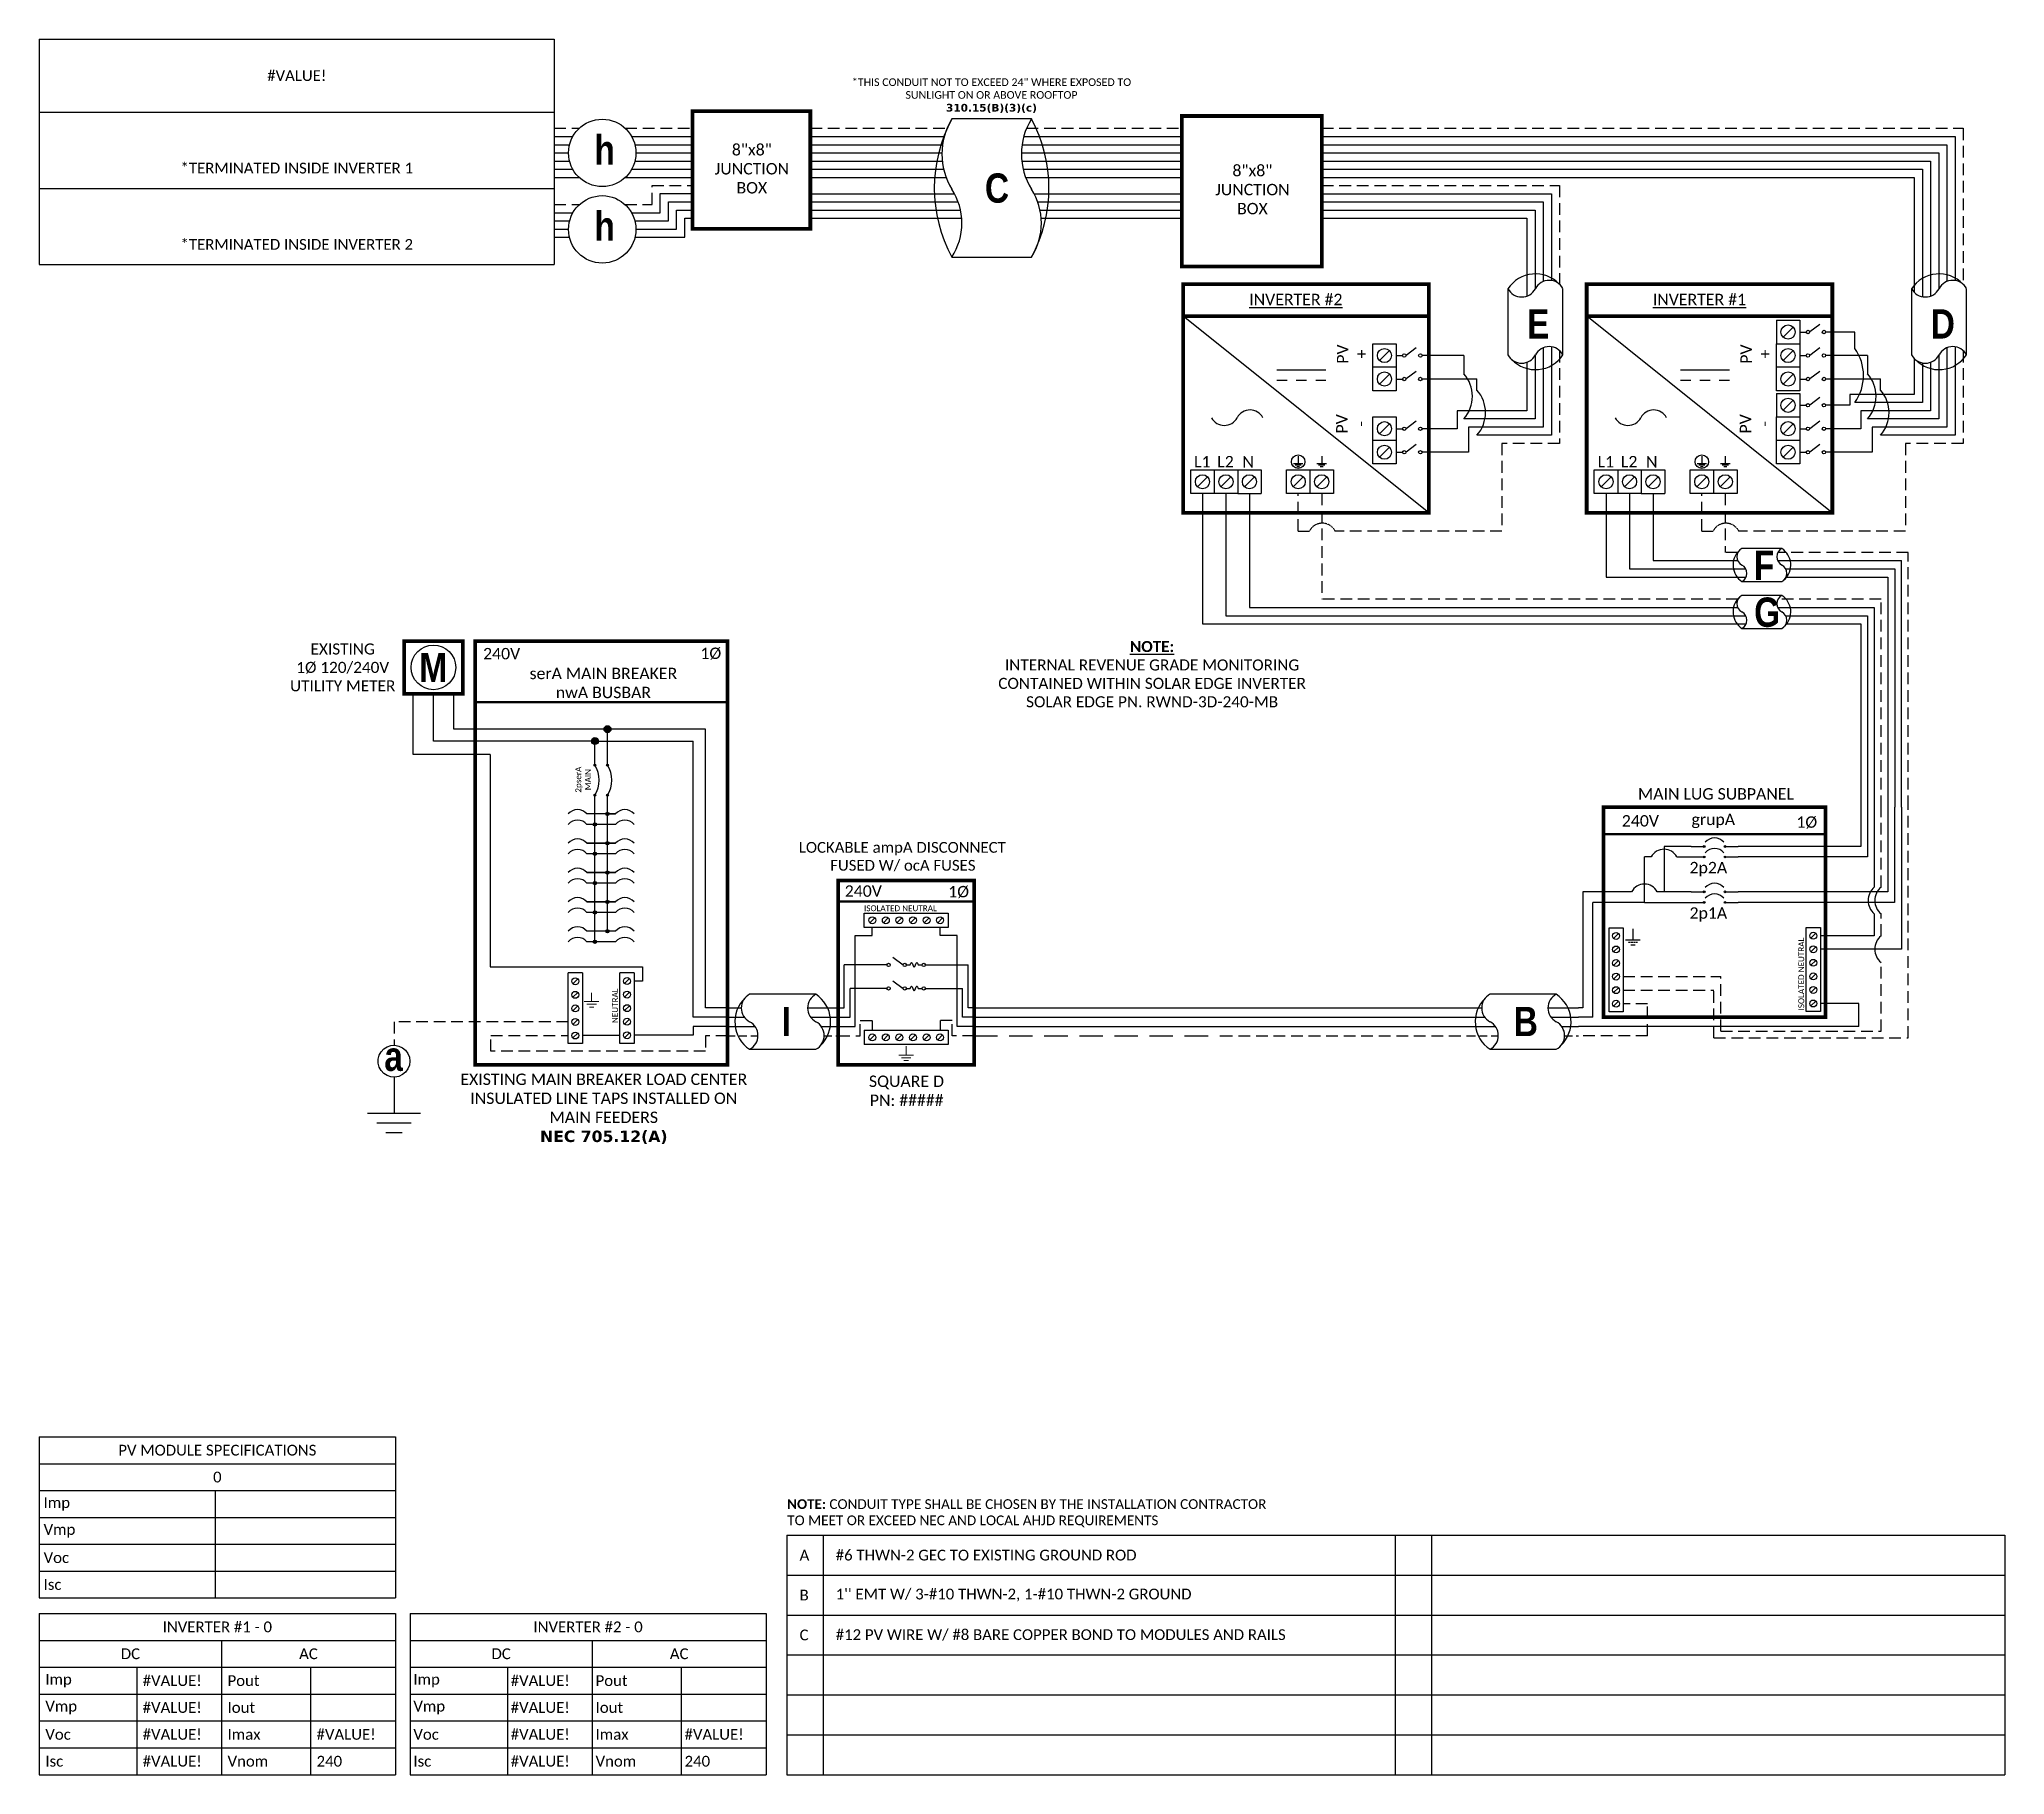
# Model space of a CAD drawing. Header units: feet. Extents: x 8173 to 8803, y 14552 to 15109.
import ezdxf

# ---------------------------------------------------------------- set-up
doc = ezdxf.new("R2010")
doc.units = ezdxf.units.FT
doc.header["$MEASUREMENT"] = 0
doc.linetypes.add('DASHED', pattern=[0.75, 0.5, -0.25])
doc.linetypes.add('HIDDEN', pattern=[0.375, 0.25, -0.125])
for name, color, linetype in [('ONE LINE BLOCKS', 7, 'Continuous'), ('TABLES', 7, 'Continuous'), ('TEXT', 7, 'Continuous'), ('Z - TITLEBLOCK TXT', 7, 'Continuous')]:
    doc.layers.add(name, color=color, linetype=linetype)
doc.styles.add('ONE LINE TXT', font='techb___.ttf')
doc.styles.get("Standard").update_dxf_attribs({"font": 'CALIBRI.TTF'})

msp = doc.modelspace()

# ---------------------------------------------------------------- texts
at = {"color": 1, "linetype": 'Continuous'}
for s, p in [('%%UINVERTER #2', (8561.17, 15023.24)), ('%%UINVERTER #1', (8690.6, 15023.24))]:
    msp.add_text(s, height=3.6576, dxfattribs=at).set_placement(p)
at = {"color": 1, "linetype": 'Continuous', "char_height": 9.3833, "attachment_point": 1, "style": 'ONE LINE TXT'}
for s, insert in [('{\\W1;\\C256;C}', (8476.42, 15065.49)), ('{\\W1;\\C256;E}', (8650.29, 15021.92)), ('{\\W1;\\C256;D}', (8779.72, 15021.92)), ('{\\W1;\\C256;F}', (8723, 14944.51)), ('{\\W1;\\C256;G}', (8723.09, 14929.47)), ('{\\W1;\\C256;I}', (8411.25, 14798.2)), ('{\\W1;\\C256;B}', (8645.99, 14798.2))]:
    msp.add_mtext_dynamic_manual_height_columns(s, width=0.1385, gutter_width=2.13, heights=[0], dxfattribs=dict(at, insert=insert))
at = {"color": 1, "attachment_point": 5}
for s, width, gutter_width, insert, char_height in [('8"x8"  JUNCTION BOX ', 0.4767, 7.17, (8562.2, 15060.29), 3.6576), ('L1', 0.1481, 0.75, (8546.12, 14973.02), 3.658), ('L2', 0.1481, 0.75, (8553.58, 14973.05), 3.658), ('N', 0.1481, 0.75, (8560.83, 14972.99), 3.66), ('L1', 0.1481, 0.75, (8675.55, 14973.02), 3.658), ('L2', 0.1481, 0.75, (8683.01, 14973.05), 3.658), ('N', 0.1481, 0.75, (8690.26, 14972.99), 3.66)]:
    msp.add_mtext_dynamic_manual_height_columns(s, width=width, gutter_width=gutter_width, heights=[0], dxfattribs=dict(at, insert=insert, char_height=char_height))
at = {"color": 1, "char_height": 3.658, "attachment_point": 5, "rotation": 90}
for s, width, insert in [('PV +', 2.8378, (8594.15, 15007.55)), ('PV +', 2.8378, (8723.58, 15007.55)), ('PV -', 2.8013, (8593.92, 14985.18)), ('PV -', 2.8013, (8723.36, 14985.18))]:
    msp.add_mtext_dynamic_manual_height_columns(s, width=width, gutter_width=0.75, heights=[0], dxfattribs=dict(at, insert=insert))
at = {"color": 10, "insert": (8413.02, 14640.3), "char_height": 3.10896, "attachment_point": 1}
msp.add_mtext_dynamic_manual_height_columns('\\A1;{\\fCalibri|b1|i0|c0|p34;NOTE:} {\\A0;\\H1.0052x;CONDUIT TYPE SHALL BE CHOSEN BY THE INSTALLATION CONTRACTOR\\PTO MEET OR EXCEED NEC AND LOCAL AHJD REQUIREMENTS}', width=164.3528, gutter_width=0, heights=[9.89], dxfattribs=at)
at = {"layer": 'TEXT', "color": 1, "insert": (8478.53, 15090.44), "char_height": 2.4568, "attachment_point": 5}
msp.add_mtext_dynamic_manual_height_columns('*THIS CONDUIT NOT TO EXCEED 24" WHERE EXPOSED TO SUNLIGHT ON OR ABOVE ROOFTOP\\P{\\fVerdana|b1|i0|c0|p34;310.15(B)(3)(c)}', width=94.0946, gutter_width=7.17, heights=[0], dxfattribs=at)
at = {"layer": 'Z - TITLEBLOCK TXT', "color": 1, "linetype": 'Continuous', "char_height": 9.3833, "attachment_point": 1, "style": 'ONE LINE TXT'}
for insert in [(8351.2, 15077.73), (8351.2, 15053.27)]:
    msp.add_mtext_dynamic_manual_height_columns('{\\W1;\\C256;h}', width=0.1385, gutter_width=2.13, heights=[0], dxfattribs=dict(at, insert=insert))

# ---------------------------------------------------------------- blocks, each defined once
blk = doc.blocks.new('2inverterSub')
at = {"layer": 'ONE LINE BLOCKS', "linetype": 'Continuous'}
h = blk.add_hatch(color=1, dxfattribs=at)
h.dxf.hatch_style = 1
edge = h.paths.add_edge_path()
edge.add_arc((40.28, 60.73), 0.291, 0, 360)
h = blk.add_hatch(color=1, dxfattribs=at)
h.dxf.hatch_style = 1
edge = h.paths.add_edge_path()
edge.add_arc((40.28, 57.35), 0.291, 0, 360)
h = blk.add_hatch(color=1, dxfattribs=at)
h.dxf.hatch_style = 1
edge = h.paths.add_edge_path()
edge.add_arc((46.96, 60.73), 0.291, 0, 360)
h = blk.add_hatch(color=1, dxfattribs=at)
h.dxf.hatch_style = 1
edge = h.paths.add_edge_path()
edge.add_arc((46.96, 57.35), 0.291, 0, 360)
h = blk.add_hatch(color=1, dxfattribs=at)
h.dxf.hatch_style = 1
edge = h.paths.add_edge_path()
edge.add_arc((40.28, 46.17), 0.291, 0, 360)
h = blk.add_hatch(color=1, dxfattribs=at)
h.dxf.hatch_style = 1
edge = h.paths.add_edge_path()
edge.add_arc((46.96, 46.17), 0.291, 0, 360)
h = blk.add_hatch(color=1, dxfattribs=at)
h.dxf.hatch_style = 1
edge = h.paths.add_edge_path()
edge.add_arc((40.28, 42.79), 0.291, 0, 360)
h = blk.add_hatch(color=1, dxfattribs=at)
h.dxf.hatch_style = 1
edge = h.paths.add_edge_path()
edge.add_arc((46.96, 42.79), 0.291, 0, 360)
at = {"color": 7, "linetype": 'Continuous'}
for p, q in [((90.5, 73.37), (90.5, 60.73)), ((99.2, 73.37), (99.2, 46.17)), ((36.09, 60.73), (27.43, 60.73)), ((27.43, 60.73), (27.43, 46.17)), ((90.5, 60.73), (51.15, 60.73)), ((17.02, 46.17), (1.34, 46.17)), ((1.34, 46.17), (1.34, 9)), ((36.09, 46.17), (25.26, 46.17)), ((99.2, 46.17), (51.15, 46.17)), ((1.34, 9), (0, 9))]:
    blk.add_line(p, q, dxfattribs=at)
at = {"color": 10, "linetype": 'Continuous'}
for p, q in [((92.67, 73.37), (92.67, 57.35)), ((101.37, 73.37), (101.37, 42.79)), ((21.14, 42.79), (21.14, 57.35)), ((23.31, 57.35), (21.14, 57.35)), ((31.55, 57.35), (36.09, 57.35)), ((92.67, 57.35), (51.15, 57.35)), ((21.14, 42.79), (4.63, 42.79)), ((4.63, 6), (4.63, 42.79)), ((21.14, 42.79), (36.09, 42.79)), ((101.37, 42.79), (51.15, 42.79)), ((4.63, 6), (0, 6))]:
    blk.add_line(p, q, dxfattribs=at)
at = {"color": 253, "linetype": 'Continuous'}
for p, q in [((94.85, 73.37), (94.85, 47.66)), ((103.55, 73.37), (103.55, 27.76)), ((94.85, 39.1), (94.85, 32.11)), ((94.85, 32.11), (77.54, 32.11)), ((103.55, 27.76), (77.54, 27.76)), ((89.88, 10.36), (77.54, 10.36)), ((89.88, 3), (89.88, 10.36)), ((89.88, 3), (0, 3))]:
    blk.add_line(p, q, dxfattribs=at)
at = {"color": 10, "linetype": 'Continuous'}
blk.add_arc((27.43, 55.19), 4.65, 27.66392, 152.33608, dxfattribs=at)
at = {"color": 7, "linetype": 'Continuous'}
blk.add_arc((21.14, 44.01), 4.65, 27.66392, 152.33608, dxfattribs=at)
at = {"color": 253, "linetype": 'Continuous'}
blk.add_arc((98.43, 43.38), 5.58, 129.92155, 230.07845, dxfattribs=at)
at = {"layer": 'ONE LINE BLOCKS', "lineweight": 50}
blk.add_line((8.04, 64.67), (79.2, 64.67), dxfattribs=at)
at = {"layer": 'ONE LINE BLOCKS', "lineweight": 50, "const_width": 1.19}
blk.add_lwpolyline([(8.04, 6.01), (8.04, 73.37), (79.2, 73.37), (79.2, 6.01)], close=True, dxfattribs=at)
at = {"layer": 'TEXT', "color": 92, "linetype": 'HIDDEN', "ltscale": 15}
for p, q in [((97.02, 47.66), (97.02, 73.37)), ((105.72, -0.66), (105.72, 73.37)), ((97.02, 32.03), (97.02, 39.1)), ((14.31, 18.99), (45.6, 18.99)), ((45.6, 1.52), (45.6, 18.99)), ((97.02, 1.52), (97.02, 23.48)), ((14.31, 14.64), (43.39, 14.64)), ((43.39, -0.66), (43.39, 14.64)), ((22.14, 10.28), (14.31, 10.28)), ((22.14, 0), (22.14, 10.28)), ((22.14, 0), (0, 0)), ((45.6, 1.52), (97.02, 1.52)), ((43.39, -0.66), (105.72, -0.66))]:
    blk.add_line(p, q, dxfattribs=at)
at = {"layer": 'TEXT', "color": 92, "linetype": 'HIDDEN', "flags": 128}
for points in [[(17.42, 34.26), (17.42, 30.76)], [(15.08, 30.76), (19.76, 30.76)], [(18.95, 29.89), (15.89, 29.89)], [(18.13, 29.02), (16.7, 29.02)]]:
    blk.add_lwpolyline(points, dxfattribs=at)
at = {"layer": 'TEXT', "color": 92, "linetype": 'Continuous', "ltscale": 4}
for centre in [(100.49, 43.38), (100.49, 27.76)]:
    blk.add_arc(centre, 5.51, 129.05896, 230.94104, dxfattribs=at)
at = {"layer": 'Z - TITLEBLOCK TXT', "color": 1, "linetype": 'Continuous'}
for p, q in [((9.77, 7.69), (9.77, 34.63)), ((9.77, 34.63), (14.31, 34.63)), ((14.31, 34.63), (14.31, 7.69)), ((73, 7.76), (73, 34.71)), ((73, 34.71), (77.54, 34.71)), ((77.54, 34.71), (77.54, 7.76)), ((14.31, 7.69), (9.77, 7.69)), ((77.54, 7.76), (73, 7.76))]:
    blk.add_line(p, q, dxfattribs=at)
at = {"layer": 'Z - TITLEBLOCK TXT', "color": 4, "linetype": 'Continuous'}
for p, q in [((12.83, 32.82), (11.25, 31.25)), ((76.06, 32.9), (74.49, 31.32)), ((12.83, 28.47), (11.25, 26.9)), ((76.06, 28.54), (74.49, 26.97)), ((12.83, 24.12), (11.25, 22.55)), ((12.83, 19.77), (11.25, 18.2)), ((76.06, 24.19), (74.49, 22.62)), ((76.06, 19.84), (74.49, 18.27)), ((12.83, 15.42), (11.25, 13.85)), ((76.06, 15.49), (74.49, 13.92)), ((12.83, 11.07), (11.25, 9.5)), ((76.06, 11.14), (74.49, 9.57))]:
    blk.add_line(p, q, dxfattribs=at)
at = {"layer": 'Z - TITLEBLOCK TXT', "color": 1, "linetype": 'Continuous', "flags": 128}
for points in [[(36.09, 60.73), (40.28, 60.73)], [(36.09, 60.73), (40.28, 60.73)], [(36.09, 57.35), (40.28, 57.35)], [(36.09, 57.35), (40.28, 57.35)], [(46.96, 60.73), (51.15, 60.73)], [(46.96, 57.35), (51.15, 57.35)], [(36.09, 46.17), (40.28, 46.17)], [(36.09, 46.17), (40.28, 46.17)], [(46.96, 46.17), (51.15, 46.17)], [(36.09, 42.79), (40.28, 42.79)], [(36.09, 42.79), (40.28, 42.79)], [(46.96, 42.79), (51.15, 42.79)]]:
    blk.add_lwpolyline(points, dxfattribs=at)
at = {"layer": 'Z - TITLEBLOCK TXT', "color": 1, "linetype": 'Continuous'}
for centre in [(40.28, 60.73), (40.28, 57.35), (46.96, 60.73), (46.96, 57.35), (40.28, 46.17), (46.96, 46.17), (40.28, 42.79), (46.96, 42.79)]:
    blk.add_circle(centre, 0.291, dxfattribs=at)
at = {"layer": 'Z - TITLEBLOCK TXT', "color": 4, "linetype": 'Continuous'}
for centre in [(12.04, 32.04), (75.27, 32.11), (12.04, 27.69), (75.27, 27.76), (12.04, 23.34), (12.04, 18.99), (75.27, 23.41), (75.27, 19.06), (12.04, 14.64), (75.27, 14.71), (12.04, 10.28), (75.27, 10.36)]:
    blk.add_circle(centre, 1.11, dxfattribs=at)
at = {"layer": 'Z - TITLEBLOCK TXT', "color": 1, "linetype": 'Continuous'}
for centre in [(43.62, 59.53), (43.62, 56.15), (43.62, 44.97), (43.62, 41.59)]:
    blk.add_arc(centre, 3.93, 40.3392, 139.6608, dxfattribs=at)
at = {"layer": 'TABLES', "color": 1, "linetype": 'Continuous'}
for s, p in [('2p2A', (35.59, 52.11)), ('2p1A', (35.59, 37.55))]:
    blk.add_text(s, height=3.658, dxfattribs=at).set_placement(p)
at = {"layer": 'TABLES', "color": 4, "linetype": 'Continuous'}
blk.add_text('ISOLATED NEUTRAL', height=1.8743, rotation=90, dxfattribs=at).set_placement((72.35, 8.12))
at = {"layer": 'TEXT', "color": 1, "attachment_point": 5}
for s, width, gutter_width, insert, char_height in [('MAIN LUG SUBPANEL ', 62.3984, 7.17, (44.08, 77.57), 3.6576), ('240V', 0.1481, 0.75, (19.83, 68.92), 3.658), ('grupA', 0.1481, 0.75, (43.21, 68.92), 3.658), ('1Ø', 0.1481, 0.75, (73.19, 68.41), 3.658)]:
    blk.add_mtext_dynamic_manual_height_columns(s, width=width, gutter_width=gutter_width, heights=[0], dxfattribs=dict(at, insert=insert, char_height=char_height))
blk = doc.blocks.new('*T25')
at = {"color": 0, "lineweight": -2, "transparency": 16777216}
for p, q in [((0, 0), (165.11, 0)), ((0, 0), (0, -72.27)), ((165.11, 0), (165.11, -72.27)), ((0, -23.32), (165.11, -23.32)), ((0, -47.8), (165.11, -47.8)), ((0, -72.27), (165.11, -72.27))]:
    blk.add_line(p, q, dxfattribs=at)
at = {"color": 0, "linetype": 'Continuous', "transparency": 16777216, "char_height": 3.4544, "width": 156.9097, "attachment_point": 5}
for s, insert in [('{\\fCalibri|b0|i0|c0;#VALUE!', (82.56, -11.66)), ('{\\fCalibri|b0|i0|c0;^J^J*TERMINATED INSIDE INVERTER 1', (82.56, -35.56)), ('{\\fCalibri|b0|i0|c0;^J^J*TERMINATED INSIDE INVERTER 2', (82.56, -60.03))]:
    blk.add_mtext(s, dxfattribs=dict(at, insert=insert))
blk = doc.blocks.new('*U28')
at = {"color": 7, "linetype": 'Continuous'}
for p, q in [((-7.14, 13.31), (-28.39, 13.31)), ((-28.39, -4.31), (-7.14, -4.31))]:
    blk.add_line(p, q, dxfattribs=at)
at = {"color": 7}
for p, q in [((-35.53, 9), (-31.05, 9)), ((-9.81, 9), (0, 9))]:
    blk.add_line(p, q, dxfattribs=at)
at = {"color": 10}
for p, q in [((-35.53, 6), (-30.11, 6)), ((-8.87, 6), (0, 6))]:
    blk.add_line(p, q, dxfattribs=at)
at = {"color": 253}
for p, q in [((-35.53, 3), (-26.66, 3)), ((-5.41, 3), (0, 3))]:
    blk.add_line(p, q, dxfattribs=at)
at = {"color": 92, "linetype": 'HIDDEN', "ltscale": 10}
for p, q in [((-4.48, 0), (0, 0)), ((-35.53, 0), (-25.72, 0))]:
    blk.add_line(p, q, dxfattribs=at)
at = {"linetype": 'Continuous'}
for centre, start, end in [((-26.08, 8.91), 117.66392, 242.33608), ((-4.83, 8.91), 117.66392, 242.33608), ((-30.7, 0.09), 297.66392, 62.33608), ((-9.45, 0.09), 297.66392, 62.33608)]:
    blk.add_arc(centre, 4.98, start, end, dxfattribs=at)
at = {"color": 7, "linetype": 'Continuous'}
for centre, start, end in [((-12.99, 4.5), 313.97324, 56.42648), ((-22.54, 4.5), 133.97324, 236.42648)]:
    blk.add_arc(centre, 10.58, start, end, dxfattribs=at)
blk = doc.blocks.new('*U16')
at = {"color": 7}
blk.add_line((-79.14, 9), (0, 9), dxfattribs=at)
at = {"color": 10}
blk.add_line((-79.14, 6), (0, 6), dxfattribs=at)
at = {"color": 253}
blk.add_line((-79.14, 3), (0, 3), dxfattribs=at)
at = {"color": 92, "linetype": 'HIDDEN', "ltscale": 15}
blk.add_line((-79.14, 0), (0, 0), dxfattribs=at)
blk = doc.blocks.new('*U17')
at = {"lineweight": 50}
blk.add_line((-43.61, 43.06), (0, 43.06), dxfattribs=at)
at = {"color": 1, "linetype": 'Continuous'}
for p, q in [((-35.27, 34.78), (-35.27, 39.32)), ((-35.27, 39.32), (-8.32, 39.32)), ((-8.32, 39.32), (-8.32, 34.78)), ((-8.32, 34.78), (-35.27, 34.78)), ((-26.07, 25.18), (-22.81, 22.74)), ((-21.73, 22.73), (-20.49, 22.73)), ((-17.94, 22.73), (-16.7, 22.73)), ((-26.07, 17.65), (-22.81, 15.2)), ((-21.73, 15.2), (-20.49, 15.2)), ((-17.94, 15.2), (-16.7, 15.2)), ((-35.27, 1.76), (-8.32, 1.76)), ((-35.27, 1.76), (-35.27, -2.78)), ((-8.32, 1.76), (-8.32, -2.78)), ((-8.32, -2.78), (-35.27, -2.78))]:
    blk.add_line(p, q, dxfattribs=at)
at = {"color": 4, "linetype": 'Continuous'}
for p, q in [((-31.89, 37.83), (-33.46, 36.26)), ((-27.53, 37.83), (-29.11, 36.26)), ((-23.18, 37.83), (-24.76, 36.26)), ((-18.83, 37.83), (-20.41, 36.26)), ((-14.48, 37.83), (-16.06, 36.26)), ((-10.13, 37.83), (-11.7, 36.26)), ((-31.89, 0.28), (-33.46, -1.3)), ((-27.53, 0.28), (-29.11, -1.3)), ((-23.18, 0.28), (-24.76, -1.3)), ((-18.83, 0.28), (-20.41, -1.3)), ((-14.48, 0.28), (-16.06, -1.3)), ((-10.13, 0.28), (-11.7, -1.3))]:
    blk.add_line(p, q, dxfattribs=at)
at = {"color": 253, "linetype": 'Continuous'}
for p, q in [((-38.16, 3), (-38.16, 32.17)), ((-38.16, 32.17), (-32.67, 32.17)), ((-32.67, 32.17), (-32.67, 34.78)), ((-10.92, 32.17), (-10.92, 34.78)), ((-5.43, 32.17), (-10.92, 32.17)), ((-5.43, 3), (-5.43, 32.17)), ((-43.61, 3), (-38.16, 3)), ((0, 3), (-5.43, 3))]:
    blk.add_line(p, q, dxfattribs=at)
at = {"color": 7, "linetype": 'Continuous'}
for p, q in [((-27.97, 22.73), (-41.66, 22.73)), ((-41.66, 9), (-41.66, 22.73)), ((-15.62, 22.73), (-1.93, 22.73)), ((-1.93, 9), (-1.93, 22.73))]:
    blk.add_line(p, q, dxfattribs=at)
at = {"color": 10, "linetype": 'Continuous'}
for p, q in [((-27.97, 15.2), (-39.8, 15.2)), ((-39.8, 6), (-39.8, 15.2)), ((-15.62, 15.2), (-3.79, 15.19)), ((-3.79, 6), (-3.79, 15.2)), ((-43.61, 6), (-39.8, 6)), ((0, 6), (-3.79, 6))]:
    blk.add_line(p, q, dxfattribs=at)
at = {"color": 7}
for p, q in [((-43.61, 9), (-41.66, 9)), ((0, 9), (-1.93, 9))]:
    blk.add_line(p, q, dxfattribs=at)
at = {"color": 92, "linetype": 'HIDDEN', "ltscale": 15}
for p, q in [((-43.61, 0), (-36.58, 0)), ((-36.58, 0), (-36.58, 4.9)), ((-36.58, 4.9), (-32.67, 4.9)), ((-32.67, 4.9), (-32.67, 1.76)), ((-7.01, 4.9), (-10.92, 4.9)), ((-10.92, 4.9), (-10.92, 1.76)), ((-7.01, 0), (-7.01, 4.9)), ((0, 0), (-7.01, 0))]:
    blk.add_line(p, q, dxfattribs=at)
at = {"lineweight": 50, "const_width": 1.19}
blk.add_lwpolyline([(-43.61, -9.34), (-43.61, 49.84), (0, 49.84), (0, -9.34)], close=True, dxfattribs=at)
at = {"color": 92, "linetype": 'Continuous', "lineweight": 5, "ltscale": 0.05, "flags": 128}
for points in [[(-24.14, -6.17), (-19.45, -6.17)], [(-21.8, -3.32), (-21.8, -6.17)], [(-20.27, -7.03), (-23.32, -7.03)], [(-21.08, -7.9), (-22.51, -7.9)]]:
    blk.add_lwpolyline(points, dxfattribs=at)
at = {"color": 4, "linetype": 'Continuous'}
for centre in [(-32.67, 37.05), (-28.32, 37.05), (-23.97, 37.05), (-19.62, 37.05), (-15.27, 37.05), (-10.92, 37.05), (-32.67, -0.51), (-28.32, -0.51), (-23.97, -0.51), (-19.62, -0.51), (-15.27, -0.51), (-10.92, -0.51)]:
    blk.add_circle(centre, 1.11, dxfattribs=at)
at = {"color": 1, "linetype": 'Continuous'}
for centre in [(-27.43, 22.73), (-22.27, 22.73), (-16.16, 22.73), (-27.43, 15.2), (-22.27, 15.2), (-16.16, 15.19)]:
    blk.add_circle(centre, 0.541, dxfattribs=at)
for points in [[(-20.49, 22.73), (-20.12, 23.49), (-19.22, 21.97), (-18.39, 23.49), (-17.94, 22.73)], [(-20.49, 15.2), (-20.12, 15.96), (-19.22, 14.43), (-18.39, 15.96), (-17.94, 15.2)]]:
    blk.add_spline(points, degree=3, dxfattribs=at)
at = {"color": 7}
blk.add_blockref('*U28', (-43.61, 0), dxfattribs=at)
at = {"color": 4, "linetype": 'Continuous'}
blk.add_text('ISOLATED NEUTRAL', height=1.8743, dxfattribs=at).set_placement((-35.32, 39.97))
at = {"color": 1}
for s, width, gutter_width, heights, insert, char_height, attachment_point in [('\\A1;\\pi2.6661;LOCKABLE ampA DISCONNECT \\P\\pi12.722;FUSED W/ ocA FUSES', 71.8931, 92.23, [18.56], (-58.88, 62.16), 3.4544, 1), ('240V', 0.1481, 0.75, [0], (-35.55, 46.4), 3.658, 5), ('1Ø', 0.1481, 0.75, [0], (-4.98, 46.1), 3.658, 5), ('\\A1;\\pi5.5987,t23.887;SQUARE D\\P\\pi5.8899,t24.178;PN: #####', 35.0816, 28.88, [13.54], (-39.35, -12.75), 3.6576, 1)]:
    blk.add_mtext_dynamic_manual_height_columns(s, width=width, gutter_width=gutter_width, heights=heights, dxfattribs=dict(at, insert=insert, char_height=char_height, attachment_point=attachment_point))
blk = doc.blocks.new('*U20')
at = {"color": 7}
blk.add_line((-79.14, 9), (0, 9), dxfattribs=at)
at = {"color": 10}
blk.add_line((-79.14, 6), (0, 6), dxfattribs=at)
at = {"color": 253}
blk.add_line((-79.14, 3), (0, 3), dxfattribs=at)
at = {"color": 92, "linetype": 'DASHED', "ltscale": 15}
blk.add_line((-79.14, 0), (0, 0), dxfattribs=at)
at = {"color": 1, "insert": (-22.08, 115.96), "char_height": 3.5433, "attachment_point": 5}
blk.add_mtext_dynamic_manual_height_columns('{\\fCalibri|b1|i0|c0|p34;\\LNOTE:\\P}INTERNAL REVENUE GRADE MONITORING\\PCONTAINED WITHIN SOLAR EDGE INVERTER\\PSOLAR EDGE PN. RWND-3D-240-MB', width=99.534, gutter_width=7.17, heights=[0], dxfattribs=at)
blk = doc.blocks.new('lineTapPanel')
at = {"linetype": 'Continuous'}
h = blk.add_hatch(color=254, dxfattribs=at)
h.dxf.hatch_style = 1
edge = h.paths.add_edge_path()
edge.add_arc((-42.47, 94.51), 1.11, 0, 360)
h = blk.add_hatch(color=254, dxfattribs=at)
h.dxf.hatch_style = 1
edge = h.paths.add_edge_path()
edge.add_arc((-38.44, 98.34), 1.11, 0, 360)
h = blk.add_hatch(color=1, dxfattribs=at)
h.dxf.hatch_style = 1
edge = h.paths.add_edge_path()
edge.add_arc((-42.47, 86.8), 0.291, 0, 360)
h = blk.add_hatch(color=1, dxfattribs=at)
h.dxf.hatch_style = 1
edge = h.paths.add_edge_path()
edge.add_arc((-38.44, 86.8), 0.291, 0, 360)
h = blk.add_hatch(color=1, dxfattribs=at)
h.dxf.hatch_style = 1
edge = h.paths.add_edge_path()
edge.add_arc((-42.47, 77.16), 0.291, 0, 360)
h = blk.add_hatch(color=1, dxfattribs=at)
h.dxf.hatch_style = 1
edge = h.paths.add_edge_path()
edge.add_arc((-38.44, 77.16), 0.291, 0, 360)
h = blk.add_hatch(color=1, dxfattribs=at)
h.dxf.hatch_style = 1
edge = h.paths.add_edge_path()
edge.add_arc((-38.44, 71.16), 0.528, 0, 360)
h = blk.add_hatch(color=1, dxfattribs=at)
h.dxf.hatch_style = 1
edge = h.paths.add_edge_path()
edge.add_arc((-42.47, 67.78), 0.528, 0, 360)
h = blk.add_hatch(color=1, dxfattribs=at)
h.dxf.hatch_style = 1
edge = h.paths.add_edge_path()
edge.add_arc((-42.47, 58.38), 0.528, 0, 360)
h = blk.add_hatch(color=1, dxfattribs=at)
h.dxf.hatch_style = 1
edge = h.paths.add_edge_path()
edge.add_arc((-38.44, 61.76), 0.528, 0, 360)
h = blk.add_hatch(color=1, dxfattribs=at)
h.dxf.hatch_style = 1
edge = h.paths.add_edge_path()
edge.add_arc((-38.44, 52.36), 0.528, 0, 360)
h = blk.add_hatch(color=1, dxfattribs=at)
h.dxf.hatch_style = 1
edge = h.paths.add_edge_path()
edge.add_arc((-42.47, 48.98), 0.528, 0, 360)
h = blk.add_hatch(color=1, dxfattribs=at)
h.dxf.hatch_style = 1
edge = h.paths.add_edge_path()
edge.add_arc((-42.47, 39.58), 0.528, 0, 360)
h = blk.add_hatch(color=1, dxfattribs=at)
h.dxf.hatch_style = 1
edge = h.paths.add_edge_path()
edge.add_arc((-38.44, 42.95), 0.528, 0, 360)
h = blk.add_hatch(color=1, dxfattribs=at)
h.dxf.hatch_style = 1
edge = h.paths.add_edge_path()
edge.add_arc((-38.44, 33.55), 0.528, 0, 360)
h = blk.add_hatch(color=1, dxfattribs=at)
h.dxf.hatch_style = 1
edge = h.paths.add_edge_path()
edge.add_arc((-42.47, 30.17), 0.528, 0, 360)
at = {"color": 155, "true_color": 0x647190}
blk.add_line((-80.92, 126.59), (0, 126.59), dxfattribs=at)
at = {"color": 253, "linetype": 'Continuous'}
for p, q in [((-100.73, 90.2), (-100.73, 109.7)), ((-76.04, 90.2), (-100.73, 90.2)), ((-76.04, 90.2), (-76.04, 22.16)), ((-76.04, 22.16), (-27.25, 22.16)), ((-27.25, 22.16), (-27.25, 17.57)), ((-27.25, 17.57), (-29.89, 17.57)), ((-11.01, 0.16), (-29.89, 0.16)), ((0, 3), (-11.01, 3)), ((-11.01, 3), (-11.01, 0.16))]:
    blk.add_line(p, q, dxfattribs=at)
at = {"color": 10, "linetype": 'Continuous'}
for p, q in [((-94.24, 94.51), (-94.24, 109.7)), ((-43.58, 94.51), (-94.24, 94.51)), ((-42.47, 87.09), (-42.47, 93.4)), ((-41.36, 94.51), (-10.98, 94.51)), ((-10.98, 6), (-10.98, 94.51)), ((-42.47, 30.17), (-42.47, 76.87)), ((-35.88, 67.78), (-45.04, 67.78)), ((-35.88, 58.38), (-45.04, 58.38)), ((-35.88, 48.98), (-45.04, 48.98)), ((-35.88, 39.58), (-45.04, 39.58)), ((-35.88, 30.17), (-45.04, 30.17)), ((0, 6), (-10.98, 6))]:
    blk.add_line(p, q, dxfattribs=at)
at = {"color": 7, "linetype": 'Continuous'}
for p, q in [((-87.75, 98.34), (-87.75, 109.7)), ((-39.56, 98.34), (-87.75, 98.34)), ((-38.44, 87.09), (-38.44, 97.23)), ((-6.96, 9), (-6.96, 98.34)), ((-38.44, 61.76), (-38.44, 76.87)), ((-35.88, 71.16), (-45.04, 71.16)), ((-38.44, 71.16), (-35.88, 71.16)), ((-45.04, 61.76), (-35.88, 61.76)), ((-35.88, 61.76), (-45.04, 61.76)), ((-38.44, 52.36), (-38.44, 61.76)), ((-45.04, 52.36), (-35.88, 52.36)), ((-35.88, 52.36), (-45.04, 52.36)), ((-38.44, 42.95), (-38.44, 52.36)), ((-45.04, 42.95), (-35.88, 42.95)), ((-35.88, 42.95), (-45.04, 42.95)), ((-38.44, 33.55), (-38.44, 42.95)), ((-35.88, 33.55), (-45.04, 33.55))]:
    blk.add_line(p, q, dxfattribs=at)
at = {"lineweight": 50}
blk.add_line((-80.92, 106.95), (0, 106.95), dxfattribs=at)
at = {"color": 7}
for p, q in [((-6.96, 98.34), (-37.33, 98.34)), ((0, 9), (-6.96, 9))]:
    blk.add_line(p, q, dxfattribs=at)
at = {"color": 1, "linetype": 'Continuous'}
for p, q in [((-51.03, -2.51), (-51.03, 20.23)), ((-46.49, 20.23), (-51.03, 20.23)), ((-46.49, 20.23), (-46.49, -2.51)), ((-34.43, -2.43), (-34.43, 20.16)), ((-29.89, 20.16), (-34.43, 20.16)), ((-29.89, 20.16), (-29.89, -2.43)), ((-46.49, -2.51), (-51.03, -2.51)), ((-29.89, -2.43), (-34.43, -2.43))]:
    blk.add_line(p, q, dxfattribs=at)
at = {"color": 4, "linetype": 'Continuous'}
for p, q in [((-47.97, 18.28), (-49.55, 16.71)), ((-47.97, 13.93), (-49.55, 12.36)), ((-31.37, 18.35), (-32.94, 16.78)), ((-31.37, 14), (-32.94, 12.43)), ((-47.97, 9.58), (-49.55, 8.01)), ((-31.37, 9.65), (-32.94, 8.08)), ((-47.97, 5.23), (-49.55, 3.66)), ((-47.97, 0.88), (-49.55, -0.69)), ((-31.37, 5.3), (-32.94, 3.73)), ((-31.37, 0.95), (-32.94, -0.62))]:
    blk.add_line(p, q, dxfattribs=at)
at = {"color": 92, "linetype": 'HIDDEN', "ltscale": 15}
for p, q in [((-51.03, 4.44), (-106.89, 4.44)), ((-106.89, 4.44), (-106.89, -4.87)), ((-75.84, -4.96), (-75.84, 0.09)), ((-75.84, 0.09), (-51.03, 0.09)), ((0, 0), (-6.96, 0)), ((-6.96, -4.96), (-75.84, -4.96)), ((-6.96, 0), (-6.96, -4.96))]:
    blk.add_line(p, q, dxfattribs=at)
at = {"color": 92, "linetype": 'Continuous', "ltscale": 15}
blk.add_line((-34.43, 0.09), (-46.49, 0.09), dxfattribs=at)
at = {"color": 92, "ltscale": 15}
blk.add_line((-106.89, -4.87), (-106.89, -24.84), dxfattribs=at)
at = {"lineweight": 50, "const_width": 1.19}
for points in [[(-103.67, 109.7), (-103.67, 126.59), (-84.82, 126.59), (-84.82, 109.7)], [(-80.92, -9.3), (-80.92, 126.59), (0, 126.59), (0, -9.3)]]:
    blk.add_lwpolyline(points, close=True, dxfattribs=at)
at = {"color": 92, "linetype": 'Continuous', "lineweight": 5, "ltscale": 0.05, "flags": 128}
for points in [[(-43.54, 13.81), (-43.54, 10.97)], [(-45.88, 10.97), (-41.2, 10.97)], [(-42.01, 10.1), (-45.07, 10.1)], [(-42.82, 9.23), (-44.25, 9.23)]]:
    blk.add_lwpolyline(points, dxfattribs=at)
at = {"color": 92, "linetype": 'Continuous', "ltscale": 4, "flags": 128}
for points in [[(-115.37, -24.84), (-98.41, -24.84)], [(-101.35, -27.98), (-112.43, -27.98)], [(-104.29, -31.12), (-109.49, -31.12)]]:
    blk.add_lwpolyline(points, dxfattribs=at)
at = {"linetype": 'Continuous'}
blk.add_circle((-94.24, 118.15), 7.15, dxfattribs=at)
at = {"color": 7, "linetype": 'Continuous'}
for centre in [(-42.47, 94.51), (-38.44, 98.34), (-38.44, 98.34)]:
    blk.add_circle(centre, 1.11, dxfattribs=at)
at = {"color": 1, "linetype": 'Continuous'}
for centre, radius in [((-42.47, 86.8), 0.291), ((-38.44, 86.8), 0.291), ((-42.47, 77.16), 0.291), ((-38.44, 77.16), 0.291), ((-38.44, 71.16), 0.528), ((-42.47, 67.78), 0.528), ((-42.47, 58.38), 0.528), ((-38.44, 61.76), 0.528), ((-38.44, 52.36), 0.528), ((-42.47, 48.98), 0.528), ((-42.47, 39.58), 0.528), ((-38.44, 42.95), 0.528), ((-38.44, 33.55), 0.528), ((-42.47, 30.17), 0.528)]:
    blk.add_circle(centre, radius, dxfattribs=at)
at = {"color": 4, "linetype": 'Continuous'}
for centre in [(-48.76, 17.49), (-48.76, 13.14), (-32.16, 17.57), (-32.16, 13.21), (-48.76, 8.79), (-32.16, 8.86), (-48.76, 4.44), (-48.76, 0.09), (-32.16, 4.51), (-32.16, 0.16)]:
    blk.add_circle(centre, 1.11, dxfattribs=at)
at = {"color": 1, "linetype": 'Continuous'}
for centre, radius, start, end in [((-50.14, 81.98), 9.06, 327.87082, 32.12918), ((-46.11, 81.98), 9.06, 327.87082, 32.12918), ((-48.03, 68.62), 3.93, 40.3392, 139.6608), ((-32.88, 68.62), 3.93, 40.3392, 139.6608), ((-48.03, 65.24), 3.93, 40.3392, 139.6608), ((-48.03, 59.21), 3.93, 40.3392, 139.6608), ((-32.88, 65.24), 3.93, 40.3392, 139.6608), ((-32.88, 59.21), 3.93, 40.3392, 139.6608), ((-48.03, 55.84), 3.93, 40.3392, 139.6608), ((-32.88, 55.84), 3.93, 40.3392, 139.6608), ((-48.03, 49.81), 3.93, 40.3392, 139.6608), ((-32.88, 49.81), 3.93, 40.3392, 139.6608), ((-48.03, 46.43), 3.93, 40.3392, 139.6608), ((-48.03, 40.41), 3.93, 40.3392, 139.6608), ((-32.88, 46.43), 3.93, 40.3392, 139.6608), ((-32.88, 40.41), 3.93, 40.3392, 139.6608), ((-48.03, 37.03), 3.93, 40.3392, 139.6608), ((-32.88, 37.03), 3.93, 40.3392, 139.6608), ((-48.03, 31.01), 3.93, 40.3392, 139.6608), ((-48.03, 27.63), 3.93, 40.3392, 139.6608), ((-32.88, 31.01), 3.93, 40.3392, 139.6608), ((-32.88, 27.63), 3.93, 40.3392, 139.6608)]:
    blk.add_arc(centre, radius, start, end, dxfattribs=at)
at = {"color": 253, "linetype": 'Continuous', "style": 'ONE LINE TXT'}
blk.add_text('M', height=9.38, dxfattribs=at).set_placement((-98.8, 113.43))
at = {"color": 4, "linetype": 'Continuous'}
blk.add_text('NEUTRAL', height=1.874, rotation=90, dxfattribs=at).set_placement((-35.08, 4.08))
at = {"color": 1, "attachment_point": 5}
for s, width, gutter_width, heights, insert, char_height in [('EXISTING\\P1Ø 120/240V UTILITY METER', 37.8067, 7.17, [0], (-123.35, 118.13), 3.5433), ('240V', 0.1481, 0.75, [0], (-72.39, 122.54), 3.658), ('1Ø', 0.1481, 0.75, [0], (-5.31, 122.54), 3.658), ('serA MAIN BREAKER\\PnwA BUSBAR', 72.4998, 0.75, [0], (-39.75, 113.14), 3.6576), ('EXISTING MAIN BREAKER LOAD CENTER INSULATED LINE TAPS INSTALLED ON MAIN FEEDERS\\P{\\fVerdana|b1|i0|c0|p34;NEC 705.12(A)}', 98.9176, 7.17, [106.42], (-39.63, -23.42), 3.6576)]:
    blk.add_mtext_dynamic_manual_height_columns(s, width=width, gutter_width=gutter_width, heights=heights, dxfattribs=dict(at, insert=insert, char_height=char_height))
at = {"color": 4, "linetype": 'Continuous', "insert": (-46.25, 82.15), "char_height": 1.874, "attachment_point": 5, "rotation": 90}
blk.add_mtext_dynamic_manual_height_columns('2pserA\\PMAIN', width=0.1481, gutter_width=0.75, heights=[0], dxfattribs=at)
blk = doc.blocks.new('*U19')
at = {"color": 7}
blk.add_blockref('lineTapPanel', (0, 0), dxfattribs=at)
blk = doc.blocks.new('8x8box')
at = {"lineweight": 50, "const_width": 1.19}
blk.add_lwpolyline([(37.78, 0), (0, 0), (0, 37.78), (37.78, 37.78)], close=True, dxfattribs=at)
at = {"color": 1, "insert": (19.03, 19.26), "char_height": 3.6576, "attachment_point": 5}
blk.add_mtext_dynamic_manual_height_columns('8"x8"  JUNCTION BOX ', width=0.4767, gutter_width=7.17, heights=[0], dxfattribs=at)
blk = doc.blocks.new('*T21')
at = {"color": 0, "lineweight": -2, "transparency": 16777216}
for p, q in [((0, 0), (114.19, 0)), ((0, 0), (0, -51.7)), ((114.19, 0), (114.19, -51.7)), ((0, -8.62), (114.19, -8.62)), ((58.43, -8.62), (58.43, -51.7)), ((0, -17.23), (114.19, -17.23)), ((31.22, -17.23), (31.22, -51.7)), ((86.98, -17.23), (86.98, -51.7)), ((0, -25.85), (114.19, -25.85)), ((0, -34.47), (114.19, -34.47)), ((0, -43.08), (114.19, -43.08)), ((0, -51.7), (114.19, -51.7))]:
    blk.add_line(p, q, dxfattribs=at)
at = {"color": 0, "linetype": 'Continuous', "transparency": 16777216, "char_height": 3.4544}
for s, insert, width, attachment_point in [('{\\fCalibri|b0|i0|c0;INVERTER #1 - 0', (57.09, -4.31), 110.3293, 5), ('{\\fCalibri|b0|i0|c0;DC', (29.22, -12.93), 54.5755, 5), ('{\\fCalibri|b0|i0|c0;AC', (86.31, -12.93), 51.8976, 5), ('{\\fCalibri|b0|i0|c0;Imp', (1.93, -21.54), 27.3681, 4), ('{\\fCalibri|b0|i0|c0;#VALUE!', (33.15, -21.54), 23.3513, 4), ('{\\fCalibri|b0|i0|c0;Pout', (60.36, -21.54), 24.6902, 4), ('{\\fCalibri|b0|i0|c0;', (88.91, -21.54), 23.3513, 4), ('{\\fCalibri|b0|i0|c0;Vmp', (1.93, -30.16), 27.3681, 4), ('{\\fCalibri|b0|i0|c0;#VALUE!', (33.15, -30.16), 23.3513, 4), ('{\\fCalibri|b0|i0|c0;Iout', (60.36, -30.16), 24.6902, 4), ('{\\fCalibri|b0|i0|c0;', (88.91, -30.16), 23.3513, 4), ('{\\fCalibri|b0|i0|c0;Voc', (1.93, -38.78), 27.3681, 4), ('{\\fCalibri|b0|i0|c0;#VALUE!', (33.15, -38.78), 23.3513, 4), ('{\\fCalibri|b0|i0|c0;Imax', (60.36, -38.78), 24.6902, 4), ('{\\fCalibri|b0|i0|c0;#VALUE!', (88.91, -38.78), 23.3513, 4), ('{\\fCalibri|b0|i0|c0;Isc', (1.93, -47.39), 27.3681, 4), ('{\\fCalibri|b0|i0|c0;#VALUE!', (33.15, -47.39), 23.3513, 4), ('{\\fCalibri|b0|i0|c0;Vnom', (60.36, -47.39), 24.6902, 4), ('{\\fCalibri|b0|i0|c0;240', (88.91, -47.39), 23.3513, 4)]:
    blk.add_mtext(s, dxfattribs=dict(at, insert=insert, width=width, attachment_point=attachment_point))
blk = doc.blocks.new('*T22')
at = {"color": 0, "lineweight": -2, "transparency": 16777216}
for p, q in [((0, 0), (114.19, 0)), ((0, 0), (0, -51.7)), ((114.19, 0), (114.19, -51.7)), ((0, -8.62), (114.19, -8.62)), ((58.43, -8.62), (58.43, -51.7)), ((0, -17.23), (114.19, -17.23)), ((31.22, -17.23), (31.22, -51.7)), ((86.98, -17.23), (86.98, -51.7)), ((0, -25.85), (114.19, -25.85)), ((0, -34.47), (114.19, -34.47)), ((0, -43.08), (114.19, -43.08)), ((0, -51.7), (114.19, -51.7))]:
    blk.add_line(p, q, dxfattribs=at)
at = {"color": 0, "linetype": 'Continuous', "transparency": 16777216, "char_height": 3.4544}
for s, insert, width, attachment_point in [('{\\fCalibri|b0|i0|c0;INVERTER #2 - 0', (57.09, -4.31), 112.0547, 5), ('{\\fCalibri|b0|i0|c0;DC', (29.22, -12.93), 56.3009, 5), ('{\\fCalibri|b0|i0|c0;AC', (86.31, -12.93), 53.623, 5), ('{\\fCalibri|b0|i0|c0;Imp', (1.07, -21.54), 29.0935, 4), ('{\\fCalibri|b0|i0|c0;#VALUE!', (32.29, -21.54), 25.0767, 4), ('{\\fCalibri|b0|i0|c0;Pout', (59.5, -21.54), 26.4156, 4), ('{\\fCalibri|b0|i0|c0;', (88.04, -21.54), 25.0767, 4), ('{\\fCalibri|b0|i0|c0;Vmp', (1.07, -30.16), 29.0935, 4), ('{\\fCalibri|b0|i0|c0;#VALUE!', (32.29, -30.16), 25.0767, 4), ('{\\fCalibri|b0|i0|c0;Iout', (59.5, -30.16), 26.4156, 4), ('{\\fCalibri|b0|i0|c0;', (88.04, -30.16), 25.0767, 4), ('{\\fCalibri|b0|i0|c0;Voc', (1.07, -38.78), 29.0935, 4), ('{\\fCalibri|b0|i0|c0;#VALUE!', (32.29, -38.78), 25.0767, 4), ('{\\fCalibri|b0|i0|c0;Imax', (59.5, -38.78), 26.4156, 4), ('{\\fCalibri|b0|i0|c0;#VALUE!', (88.04, -38.78), 25.0767, 4), ('{\\fCalibri|b0|i0|c0;Isc', (1.07, -47.39), 29.0935, 4), ('{\\fCalibri|b0|i0|c0;#VALUE!', (32.29, -47.39), 25.0767, 4), ('{\\fCalibri|b0|i0|c0;Vnom', (59.5, -47.39), 26.4156, 4), ('{\\fCalibri|b0|i0|c0;240', (88.04, -47.39), 25.0767, 4)]:
    blk.add_mtext(s, dxfattribs=dict(at, insert=insert, width=width, attachment_point=attachment_point))
blk = doc.blocks.new('*T23')
at = {"color": 0, "lineweight": -2, "transparency": 16777216}
for p, q in [((0, 0), (114.19, 0)), ((0, 0), (0, -51.69)), ((114.19, 0), (114.19, -51.69)), ((0, -8.62), (114.19, -8.62)), ((0, -17.23), (114.19, -17.23)), ((56.41, -17.23), (56.41, -51.69)), ((0, -25.85), (114.19, -25.85)), ((0, -34.46), (114.19, -34.46)), ((0, -43.08), (114.19, -43.08)), ((0, -51.69), (114.19, -51.69))]:
    blk.add_line(p, q, dxfattribs=at)
at = {"color": 0, "linetype": 'Continuous', "transparency": 16777216, "char_height": 3.4544}
for s, insert, width, attachment_point in [('{\\fCalibri|b0|i0|c0;PV MODULE SPECIFICATIONS', (57.09, -4.31), 111.433, 5), ('{\\fCalibri|b0|i0|c0;0', (57.09, -12.92), 111.433, 5), ('{\\fCalibri|b0|i0|c0;Imp', (1.38, -21.54), 53.6551, 4), ('{\\fCalibri|b0|i0|c0;', (57.78, -21.54), 55.0254, 4), ('{\\fCalibri|b0|i0|c0;Vmp', (1.38, -30.15), 53.6551, 4), ('{\\fCalibri|b0|i0|c0;', (57.78, -30.15), 55.0254, 4), ('{\\fCalibri|b0|i0|c0;Voc', (1.38, -38.77), 53.6551, 4), ('{\\fCalibri|b0|i0|c0;', (57.78, -38.77), 55.0254, 4), ('{\\fCalibri|b0|i0|c0;Isc', (1.38, -47.39), 53.6551, 4), ('{\\fCalibri|b0|i0|c0;', (57.78, -47.39), 55.0254, 4)]:
    blk.add_mtext(s, dxfattribs=dict(at, insert=insert, width=width, attachment_point=attachment_point))
blk = doc.blocks.new('*T24')
at = {"linetype": 'ByBlock', "lineweight": -2, "transparency": 16777216}
for p, q in [((0, 0), (390.51, 0)), ((0, 0), (0, -76.8)), ((11.58, 0), (11.58, -76.8)), ((195.1, 0), (195.1, -76.8)), ((206.68, 0), (206.68, -76.8)), ((390.51, 0), (390.51, -76.8)), ((0, -12.8), (390.51, -12.8)), ((0, -25.61), (390.51, -25.61)), ((0, -38.41), (390.51, -38.41)), ((0, -51.22), (390.51, -51.22)), ((0, -64.02), (390.51, -64.02)), ((0, -76.8), (390.51, -76.8))]:
    blk.add_line(p, q, dxfattribs=at)
at = {"color": 0, "linetype": 'Continuous', "transparency": 16777216, "char_height": 3.4544, "attachment_point": 4}
for s, insert, width in [('{\\fCalibri|b0|i0|c0;A', (4.06, -6.4), 3.4544), ('{\\fCalibri|b0|i0|c0;#6 THWN-2 GEC TO EXISTING GROUND ROD', (15.65, -6.4), 175.3856), ('{\\fCalibri|b0|i0|c0;', (199.16, -6.4), 3.4544), ('{\\fCalibri|b0|i0|c0;', (210.74, -6.4), 175.7027), ('{\\fCalibri|b0|i0|c0;B', (4.06, -19.21), 3.4544), ("{\\fCalibri|b0|i0|c0;1'' EMT W/ 3-#10 THWN-2, 1-#10 THWN-2 GROUND", (15.65, -19.21), 175.3856), ('{\\fCalibri|b0|i0|c0;', (199.16, -19.21), 3.4544), ('{\\fCalibri|b0|i0|c0;', (210.74, -19.21), 175.7027), ('{\\fCalibri|b0|i0|c0;C', (4.06, -32.01), 3.4544), ('{\\fCalibri|b0|i0|c0;#12 PV WIRE W/ #8 BARE COPPER BOND TO MODULES AND RAILS', (15.65, -32.01), 175.3856), ('{\\fCalibri|b0|i0|c0;', (199.16, -32.01), 3.4544), ('{\\fCalibri|b0|i0|c0;', (210.74, -32.01), 175.7027), ('{\\fCalibri|b0|i0|c0;', (4.06, -44.82), 3.4544), ('{\\fCalibri|b0|i0|c0;', (15.65, -44.82), 175.3856), ('{\\fCalibri|b0|i0|c0;', (199.16, -44.82), 3.4544), ('{\\fCalibri|b0|i0|c0;', (210.74, -44.82), 175.7027), ('{\\fCalibri|b0|i0|c0;', (4.06, -57.62), 3.4544), ('{\\fCalibri|b0|i0|c0;', (15.65, -57.62), 175.3856), ('{\\fCalibri|b0|i0|c0;', (199.16, -57.62), 3.4544), ('{\\fCalibri|b0|i0|c0;', (210.74, -57.62), 175.7027), ('{\\fCalibri|b0|i0|c0;', (4.06, -70.41), 3.4544), ('{\\fCalibri|b0|i0|c0;', (15.65, -70.41), 175.3856), ('{\\fCalibri|b0|i0|c0;', (199.16, -70.41), 3.4544), ('{\\fCalibri|b0|i0|c0;', (210.74, -70.41), 175.7027)]:
    blk.add_mtext(s, dxfattribs=dict(at, insert=insert, width=width))
blk = doc.blocks.new('*U27')
at = {"color": 92, "linetype": 'HIDDEN', "ltscale": 15}
blk.add_line((0, 0), (0, -9.32), dxfattribs=at)
at = {"color": 92, "ltscale": 15}
blk.add_line((0, -9.32), (0, -29.28), dxfattribs=at)
at = {"color": 92, "linetype": 'Continuous', "ltscale": 4, "flags": 128}
for points in [[(-8.48, -29.28), (8.48, -29.28)], [(5.54, -32.42), (-5.54, -32.42)], [(2.6, -35.56), (-2.6, -35.56)]]:
    blk.add_lwpolyline(points, dxfattribs=at)
at = {"color": 7, "linetype": 'Continuous'}
blk.add_wipeout([(5.09, -12.58), (4.93, -13.85), (4.46, -15.04), (3.71, -16.08), (2.72, -16.9), (1.56, -17.44), (0.3, -17.68), (-0.98, -17.6), (-2.2, -17.21), (-3.28, -16.52), (-4.16, -15.59), (-4.77, -14.46), (-5.09, -13.22), (-5.09, -11.94), (-4.77, -10.7), (-4.16, -9.57), (-3.28, -8.64), (-2.2, -7.95), (-0.98, -7.56), (0.3, -7.48), (1.56, -7.72), (2.72, -8.26), (3.71, -9.08), (4.46, -10.12), (4.93, -11.31)], dxfattribs=at)
blk.add_lwpolyline([(5.09, -12.58), (4.93, -13.85), (4.46, -15.04), (3.71, -16.08), (2.72, -16.9), (1.56, -17.44), (0.3, -17.68), (-0.98, -17.6), (-2.2, -17.21), (-3.28, -16.52), (-4.16, -15.59), (-4.77, -14.46), (-5.09, -13.22), (-5.09, -11.94), (-4.77, -10.7), (-4.16, -9.57), (-3.28, -8.64), (-2.2, -7.95), (-0.98, -7.56), (0.3, -7.48), (1.56, -7.72), (2.72, -8.26), (3.71, -9.08), (4.46, -10.12), (4.93, -11.31), (5.09, -12.58)], close=True, dxfattribs=at)
at = {"color": 1, "linetype": 'Continuous', "insert": (-3.13, -6.33), "char_height": 9.3833, "attachment_point": 1, "style": 'ONE LINE TXT'}
blk.add_mtext_dynamic_manual_height_columns('{\\W1;\\C256;a}', width=0.1385, gutter_width=2.13, heights=[0], dxfattribs=at)

# ---------------------------------------------------------------- linework, layer by layer
at = {"color": 7, "linetype": 'Continuous'}
for p, q in [((8491.32, 15082.96), (8465.83, 15082.96)), ((8338.3, 15074.71), (8343.22, 15074.71)), ((8338.3, 15069.47), (8343.21, 15069.47)), ((8364.18, 15074.71), (8382.65, 15074.71)), ((8364.19, 15069.47), (8382.65, 15069.47)), ((8420.43, 15074.71), (8462.84, 15074.71)), ((8420.43, 15069.47), (8462.75, 15069.47)), ((8488.24, 15069.47), (8539.57, 15069.47)), ((8488.33, 15074.71), (8539.57, 15074.71)), ((8584.44, 15074.71), (8784.91, 15074.71)), ((8584.44, 15069.47), (8779.66, 15069.47)), ((8779.66, 15069.47), (8779.66, 15026.16)), ((8784.91, 15074.71), (8784.91, 15030.82)), ((8338.3, 15064.23), (8346.27, 15064.23)), ((8361.14, 15064.23), (8382.65, 15064.23)), ((8420.43, 15064.23), (8463.98, 15064.23)), ((8489.47, 15064.23), (8539.57, 15064.23)), ((8584.44, 15064.23), (8774.42, 15064.23)), ((8774.42, 15064.23), (8774.42, 15027.37)), ((8374.92, 15050.24), (8374.92, 15056.36)), ((8374.92, 15056.36), (8382.65, 15056.36)), ((8380.17, 15045), (8380.17, 15051.12)), ((8380.17, 15051.12), (8382.65, 15051.12)), ((8420.43, 15056.36), (8467.84, 15056.36)), ((8420.43, 15051.12), (8468.96, 15051.12)), ((8493.33, 15056.36), (8539.57, 15056.36)), ((8494.46, 15051.12), (8539.57, 15051.12)), ((8584.44, 15056.36), (8655.47, 15056.36)), ((8584.44, 15051.12), (8650.23, 15051.12)), ((8650.23, 15051.12), (8650.23, 15026.16)), ((8655.47, 15056.36), (8655.47, 15030.82)), ((8338.3, 15050.24), (8343.23, 15050.24)), ((8338.3, 15045), (8343.2, 15045)), ((8364.17, 15050.24), (8374.92, 15050.24)), ((8364.21, 15045), (8380.17, 15045)), ((8465.83, 15038.63), (8491.32, 15038.63)), ((8644.14, 15028.53), (8644.14, 15007.29)), ((8661.77, 15007.29), (8661.77, 15028.53)), ((8773.58, 15028.53), (8773.58, 15007.29)), ((8791.2, 15007.29), (8791.2, 15028.53)), ((8618.73, 14956.68), (8539.96, 15019.7)), ((8748.16, 14956.68), (8669.39, 15019.7)), ((8655.47, 15009.58), (8655.47, 14984.13)), ((8784.91, 15009.58), (8784.91, 14984.13)), ((8585.78, 15002.44), (8570.01, 15002.44)), ((8650.23, 15004.91), (8650.23, 14989.38)), ((8715.21, 15002.44), (8699.45, 15002.44)), ((8774.42, 15006.12), (8774.42, 14994.62)), ((8779.66, 15004.91), (8779.66, 14989.38)), ((8573.31, 14999.03), (8570.01, 14999.03)), ((8579.55, 14999.03), (8576.25, 14999.03)), ((8585.78, 14999.03), (8582.49, 14999.03)), ((8702.74, 14999.03), (8699.45, 14999.03)), ((8708.98, 14999.03), (8705.68, 14999.03)), ((8715.21, 14999.03), (8711.92, 14999.03)), ((8774.42, 14994.62), (8753.76, 14994.62)), ((8753.76, 14994.62), (8753.76, 14991.14)), ((8650.23, 14989.38), (8627.9, 14989.38)), ((8627.9, 14989.38), (8627.9, 14983.61)), ((8658.1, 14992), (8658.1, 14992)), ((8753.76, 14991.14), (8746.02, 14991.14)), ((8779.66, 14989.38), (8757.34, 14989.38)), ((8757.34, 14989.38), (8757.34, 14983.61)), ((8787.53, 14992), (8787.53, 14992)), ((8627.9, 14983.61), (8616.59, 14983.61)), ((8655.47, 14984.13), (8631.48, 14984.13)), ((8631.48, 14984.13), (8631.48, 14976.08)), ((8757.34, 14983.61), (8746.02, 14983.61)), ((8784.91, 14984.13), (8760.92, 14984.13)), ((8760.92, 14984.13), (8760.92, 14976.08)), ((8631.48, 14976.08), (8616.59, 14976.08)), ((8760.92, 14976.08), (8746.02, 14976.08)), ((8546.18, 14962.84), (8546.18, 14921.02)), ((8675.61, 14962.84), (8675.61, 14936.05)), ((8731.98, 14945.2), (8719.17, 14945.2)), ((8675.61, 14936.05), (8720.53, 14936.05)), ((8719.17, 14934.57), (8731.98, 14934.57)), ((8733.35, 14936.05), (8765.98, 14936.05)), ((8765.98, 14936.05), (8765.98, 14862.29)), ((8731.98, 14930.18), (8719.17, 14930.18)), ((8546.18, 14921.02), (8720.53, 14921.02)), ((8719.17, 14919.55), (8731.98, 14919.55)), ((8733.35, 14921.02), (8757.28, 14921.02)), ((8757.28, 14921.02), (8757.28, 14862.29))]:
    msp.add_line(p, q, dxfattribs=at)
at = {"color": 10, "linetype": 'Continuous'}
for p, q in [((8338.3, 15077.33), (8344.26, 15077.33)), ((8363.12, 15077.37), (8382.65, 15077.36)), ((8420.43, 15077.36), (8463.39, 15077.36)), ((8488.88, 15077.34), (8539.57, 15077.32)), ((8584.44, 15077.34), (8787.53, 15077.34)), ((8787.53, 15077.34), (8787.53, 15031.14)), ((8338.3, 15072.09), (8342.89, 15072.09)), ((8364.51, 15072.09), (8382.65, 15072.09)), ((8420.43, 15072.09), (8462.63, 15072.09)), ((8488.12, 15072.09), (8539.57, 15072.09)), ((8584.44, 15072.09), (8782.28, 15072.09)), ((8782.28, 15072.09), (8782.28, 15028.34)), ((8338.3, 15066.85), (8344.24, 15066.85)), ((8363.16, 15066.85), (8382.65, 15066.85)), ((8420.43, 15066.85), (8463.19, 15066.85)), ((8488.68, 15066.85), (8539.57, 15066.85)), ((8584.44, 15066.85), (8777.04, 15066.85)), ((8777.04, 15066.85), (8777.04, 15025.95)), ((8372.3, 15052.86), (8372.3, 15059)), ((8372.3, 15059), (8382.65, 15059)), ((8420.43, 15058.98), (8466.69, 15058.98)), ((8492.18, 15058.98), (8539.57, 15058.98)), ((8584.44, 15058.98), (8658.1, 15058.98)), ((8658.1, 15058.98), (8658.1, 15031.14)), ((8338.3, 15052.86), (8344.29, 15052.86)), ((8363.11, 15052.86), (8372.3, 15052.86)), ((8377.54, 15047.62), (8377.54, 15053.74)), ((8377.54, 15053.74), (8382.65, 15053.74)), ((8420.43, 15053.74), (8468.59, 15053.74)), ((8494.08, 15053.74), (8539.57, 15053.74)), ((8584.44, 15053.74), (8652.85, 15053.74)), ((8652.85, 15053.74), (8652.85, 15028.34)), ((8338.3, 15047.62), (8342.89, 15047.62)), ((8364.51, 15047.62), (8377.54, 15047.62)), ((8755.4, 15014.63), (8746.02, 15014.63)), ((8755.4, 15009.36), (8755.4, 15014.63)), ((8630.02, 15007.09), (8616.59, 15007.09)), ((8630.02, 15007.09), (8630.02, 15001.27)), ((8652.85, 15007.1), (8652.85, 14986.75)), ((8658.1, 15009.9), (8658.1, 14981.51)), ((8759.45, 15007.09), (8746.02, 15007.09)), ((8759.45, 15007.09), (8759.45, 15001.27)), ((8782.28, 15007.1), (8782.28, 14986.75)), ((8787.53, 15009.9), (8787.53, 14981.51)), ((8777.04, 15004.71), (8777.04, 14992)), ((8634.21, 14999.56), (8616.59, 14999.56)), ((8634.21, 14996.02), (8634.21, 14999.61)), ((8763.64, 14999.56), (8746.02, 14999.56)), ((8763.64, 14996.02), (8763.64, 14999.61)), ((8777.04, 14992), (8755.4, 14992)), ((8652.85, 14986.75), (8630.02, 14986.75)), ((8658.1, 14981.51), (8634.21, 14981.51)), ((8782.28, 14986.75), (8759.45, 14986.75)), ((8787.53, 14981.51), (8763.64, 14981.51)), ((8553.71, 14962.84), (8553.71, 14923.65)), ((8683.14, 14962.84), (8683.14, 14938.68)), ((8683.14, 14938.68), (8720.41, 14938.68)), ((8733.22, 14938.68), (8768.16, 14938.68)), ((8768.16, 14938.68), (8768.16, 14862.29)), ((8553.71, 14923.65), (8720.41, 14923.65)), ((8733.22, 14923.65), (8759.46, 14923.65)), ((8759.46, 14923.65), (8759.46, 14862.29))]:
    msp.add_line(p, q, dxfattribs=at)
at = {"color": 253, "linetype": 'Continuous'}
for p, q in [((8374.92, 15061.59), (8374.92, 15061.6)), ((8561.24, 14962.84), (8561.24, 14926.28)), ((8690.68, 14962.84), (8690.68, 14941.31)), ((8690.68, 14941.31), (8717.83, 14941.31)), ((8730.64, 14941.31), (8770.33, 14941.31)), ((8770.33, 14862.29), (8770.33, 14941.31)), ((8561.24, 14926.28), (8717.83, 14926.28)), ((8730.64, 14926.28), (8761.63, 14926.28)), ((8761.63, 14926.28), (8761.63, 14862.29))]:
    msp.add_line(p, q, dxfattribs=at)
at = {"color": 1, "linetype": 'Continuous'}
for p, q in [((8730.21, 15018.39), (8737.74, 15018.39)), ((8730.21, 15018.39), (8730.21, 15010.86)), ((8737.74, 15018.39), (8737.74, 15010.86)), ((8737.74, 15014.63), (8739.78, 15014.63)), ((8744.17, 15017.09), (8740.9, 15014.64)), ((8600.77, 14995.79), (8600.77, 15010.86)), ((8600.77, 15010.86), (8608.31, 15010.86)), ((8600.77, 14995.79), (8600.77, 15010.86)), ((8608.31, 15010.86), (8608.31, 14995.79)), ((8608.31, 15010.86), (8608.31, 15003.32)), ((8608.31, 15007.09), (8610.35, 15007.09)), ((8614.74, 15009.55), (8611.47, 15007.11)), ((8730.21, 14995.79), (8730.21, 15010.86)), ((8730.21, 15010.86), (8737.74, 15010.86)), ((8730.21, 14995.79), (8730.21, 15010.86)), ((8737.74, 15010.86), (8737.74, 14995.79)), ((8737.74, 15010.86), (8737.74, 15003.32)), ((8737.74, 15007.09), (8739.78, 15007.09)), ((8744.17, 15009.55), (8740.9, 15007.11)), ((8608.31, 15003.32), (8600.77, 15003.32)), ((8614.74, 15002.02), (8611.47, 14999.58)), ((8737.74, 15003.32), (8730.21, 15003.32)), ((8744.17, 15002.02), (8740.9, 14999.58)), ((8608.31, 14995.79), (8600.77, 14995.79)), ((8608.31, 14999.56), (8610.35, 14999.56)), ((8737.74, 14995.79), (8730.21, 14995.79)), ((8730.21, 14994.91), (8737.74, 14994.91)), ((8730.21, 14994.91), (8730.21, 14987.38)), ((8737.74, 14999.56), (8739.78, 14999.56)), ((8737.74, 14994.91), (8737.74, 14987.38)), ((8600.77, 14972.31), (8600.77, 14987.38)), ((8600.77, 14987.38), (8608.31, 14987.38)), ((8608.31, 14987.38), (8608.31, 14979.84)), ((8730.21, 14972.31), (8730.21, 14987.38)), ((8730.21, 14987.38), (8737.74, 14987.38)), ((8737.74, 14991.14), (8739.78, 14991.14)), ((8737.74, 14987.38), (8737.74, 14979.84)), ((8744.17, 14993.61), (8740.9, 14991.16)), ((8608.31, 14983.61), (8610.35, 14983.61)), ((8614.74, 14986.07), (8611.47, 14983.63)), ((8737.74, 14983.61), (8739.78, 14983.61)), ((8744.17, 14986.07), (8740.9, 14983.63)), ((8608.31, 14979.84), (8600.77, 14979.84)), ((8608.31, 14979.84), (8608.31, 14972.31)), ((8608.31, 14976.08), (8610.35, 14976.08)), ((8614.74, 14978.54), (8611.47, 14976.09)), ((8737.74, 14979.84), (8730.21, 14979.84)), ((8737.74, 14979.84), (8737.74, 14972.31)), ((8737.74, 14976.08), (8739.78, 14976.08)), ((8744.17, 14978.54), (8740.9, 14976.09)), ((8542.41, 14970.38), (8557.48, 14970.38)), ((8542.41, 14962.84), (8542.41, 14970.38)), ((8542.41, 14970.38), (8549.94, 14970.38)), ((8549.94, 14970.38), (8549.94, 14962.84)), ((8557.48, 14970.38), (8557.48, 14962.84)), ((8557.48, 14970.38), (8565.01, 14970.38)), ((8565.01, 14970.38), (8565.01, 14962.84)), ((8573.11, 14970.38), (8588.18, 14970.38)), ((8573.11, 14962.84), (8573.11, 14970.38)), ((8573.11, 14970.38), (8580.65, 14970.38)), ((8580.65, 14970.38), (8580.65, 14962.84)), ((8588.18, 14970.38), (8588.18, 14962.84)), ((8608.31, 14972.31), (8600.77, 14972.31)), ((8671.84, 14970.38), (8686.91, 14970.38)), ((8671.84, 14962.84), (8671.84, 14970.38)), ((8671.84, 14970.38), (8679.37, 14970.38)), ((8679.37, 14970.38), (8679.37, 14962.84)), ((8686.91, 14970.38), (8686.91, 14962.84)), ((8686.91, 14970.38), (8694.44, 14970.38)), ((8694.44, 14970.38), (8694.44, 14962.84)), ((8702.55, 14970.38), (8717.62, 14970.38)), ((8702.55, 14962.84), (8702.55, 14970.38)), ((8702.55, 14970.38), (8710.08, 14970.38)), ((8710.08, 14970.38), (8710.08, 14962.84)), ((8717.62, 14970.38), (8717.62, 14962.84)), ((8737.74, 14972.31), (8730.21, 14972.31)), ((8557.48, 14962.84), (8542.41, 14962.84)), ((8557.48, 14962.84), (8565.01, 14962.84)), ((8588.18, 14962.84), (8573.11, 14962.84)), ((8686.91, 14962.84), (8671.84, 14962.84)), ((8686.91, 14962.84), (8694.44, 14962.84)), ((8717.62, 14962.84), (8702.55, 14962.84))]:
    msp.add_line(p, q, dxfattribs=at)
at = {"color": 4, "linetype": 'Continuous'}
for p, q in [((8735.58, 15016.23), (8732.37, 15013.02)), ((8606.15, 15008.7), (8602.93, 15005.48)), ((8735.58, 15008.7), (8732.37, 15005.48)), ((8606.15, 15001.16), (8602.93, 14997.95)), ((8735.58, 15001.16), (8732.37, 14997.95)), ((8735.58, 14992.75), (8732.37, 14989.54)), ((8606.15, 14985.22), (8602.93, 14982)), ((8735.58, 14985.22), (8732.37, 14982)), ((8606.15, 14977.68), (8602.93, 14974.47)), ((8735.58, 14977.68), (8732.37, 14974.47)), ((8547.78, 14968.22), (8544.57, 14965)), ((8555.32, 14968.22), (8552.1, 14965)), ((8562.85, 14968.22), (8559.64, 14965)), ((8578.49, 14968.22), (8575.28, 14965)), ((8586.02, 14968.22), (8582.81, 14965)), ((8677.21, 14968.22), (8674, 14965)), ((8684.75, 14968.22), (8681.53, 14965)), ((8692.28, 14968.22), (8689.07, 14965)), ((8707.92, 14968.22), (8704.71, 14965)), ((8715.45, 14968.22), (8712.24, 14965))]:
    msp.add_line(p, q, dxfattribs=at)
at = {"color": 92, "linetype": 'HIDDEN', "ltscale": 15}
for p, q in [((8660.72, 15008.65), (8660.72, 14978.89)), ((8790.15, 15008.65), (8790.15, 14978.89)), ((8660.72, 14978.89), (8642.21, 14978.89)), ((8642.21, 14978.89), (8642.21, 14950.81)), ((8790.15, 14978.89), (8771.64, 14978.89)), ((8771.64, 14978.89), (8771.64, 14950.81)), ((8576.88, 14950.81), (8576.88, 14962.84)), ((8584.42, 14962.84), (8584.42, 14928.91)), ((8706.31, 14950.81), (8706.31, 14962.84)), ((8713.85, 14962.84), (8713.85, 14943.94)), ((8576.88, 14950.81), (8580.48, 14950.81)), ((8642.21, 14950.81), (8588.72, 14950.81)), ((8706.31, 14950.81), (8709.91, 14950.81)), ((8771.64, 14950.81), (8718.15, 14950.81)), ((8717.9, 14943.94), (8713.85, 14943.94)), ((8772.51, 14943.94), (8730.72, 14943.94)), ((8772.51, 14862.29), (8772.51, 14943.94)), ((8717.9, 14928.91), (8584.42, 14928.91)), ((8763.81, 14928.91), (8730.72, 14928.91)), ((8763.81, 14862.29), (8763.81, 14928.91))]:
    msp.add_line(p, q, dxfattribs=at)
at = {"lineweight": 50, "const_width": 1.19}
for points in [[(8584.44, 15035.68), (8539.57, 15035.68), (8539.57, 15083.91), (8584.44, 15083.91)], [(8539.96, 15019.7), (8539.96, 15029.98), (8618.73, 15029.98), (8618.73, 15019.7)], [(8669.39, 15019.7), (8669.39, 15029.98), (8748.16, 15029.98), (8748.16, 15019.7)]]:
    msp.add_lwpolyline(points, close=True, dxfattribs=at)
at = {"color": 7, "lineweight": 50, "const_width": 1.19}
for points in [[(8539.96, 14956.68), (8539.96, 15029.98), (8618.73, 15029.98), (8618.73, 14956.68)], [(8669.39, 14956.68), (8669.39, 15029.98), (8748.16, 15029.98), (8748.16, 14956.68)]]:
    msp.add_lwpolyline(points, close=True, dxfattribs=at)
at = {"color": 92, "linetype": 'Continuous', "flags": 128}
for points in [[(8576.88, 14974.79), (8576.88, 14972.49)], [(8584.42, 14974.79), (8584.41, 14972.49)], [(8706.31, 14974.79), (8706.31, 14972.49)], [(8713.85, 14974.79), (8713.85, 14972.49)], [(8575.34, 14972.49), (8578.42, 14972.49)], [(8577.88, 14971.92), (8575.88, 14971.92)], [(8577.35, 14971.35), (8576.41, 14971.35)], [(8582.88, 14972.49), (8585.95, 14972.49)], [(8585.42, 14971.92), (8583.41, 14971.92)], [(8584.89, 14971.35), (8583.94, 14971.35)], [(8704.78, 14972.49), (8707.85, 14972.49)], [(8707.32, 14971.92), (8705.31, 14971.92)], [(8706.78, 14971.35), (8705.84, 14971.35)], [(8712.31, 14972.49), (8715.38, 14972.49)], [(8714.85, 14971.92), (8712.84, 14971.92)], [(8714.32, 14971.35), (8713.38, 14971.35)]]:
    msp.add_lwpolyline(points, dxfattribs=at)
at = {"color": 7, "linetype": 'Continuous'}
for centre in [(8353.7, 15072.07), (8353.7, 15047.55)]:
    msp.add_circle(centre, 10.81, dxfattribs=at)
at = {"color": 4, "linetype": 'Continuous'}
for centre in [(8733.97, 15014.63), (8604.54, 15007.09), (8733.97, 15007.09), (8604.54, 14999.56), (8733.97, 14999.56), (8733.97, 14991.14), (8604.54, 14983.61), (8733.97, 14983.61), (8604.54, 14976.08), (8733.97, 14976.08), (8546.18, 14966.61), (8553.71, 14966.61), (8561.24, 14966.61), (8576.88, 14966.61), (8584.42, 14966.61), (8675.61, 14966.61), (8683.14, 14966.61), (8690.68, 14966.61), (8706.31, 14966.61), (8713.85, 14966.61)]:
    msp.add_circle(centre, 2.27, dxfattribs=at)
at = {"color": 1, "linetype": 'Continuous'}
for centre in [(8740.32, 15014.63), (8745.48, 15014.63), (8610.89, 15007.09), (8616.05, 15007.09), (8740.32, 15007.09), (8745.48, 15007.09), (8610.89, 14999.56), (8616.05, 14999.56), (8740.32, 14999.56), (8745.48, 14999.56), (8740.32, 14991.14), (8745.48, 14991.14), (8610.89, 14983.61), (8616.05, 14983.61), (8740.32, 14983.61), (8745.48, 14983.61), (8610.89, 14976.08), (8616.05, 14976.08), (8740.32, 14976.08), (8745.48, 14976.08)]:
    msp.add_circle(centre, 0.541, dxfattribs=at)
at = {"color": 92, "linetype": 'Continuous'}
for centre in [(8576.88, 14973.04), (8706.31, 14973.04)]:
    msp.add_circle(centre, 2.17, dxfattribs=at)
at = {"color": 7, "linetype": 'Continuous'}
for centre, radius, start, end in [((8506.52, 15060.79), 46.34, 151.41999, 208.58001), ((8450.63, 15060.79), 46.34, 331.41999, 28.58001), ((8652.96, 15022.68), 10.58, 43.97324, 146.42648), ((8782.39, 15022.68), 10.58, 43.97324, 146.42648), ((8652.96, 15013.14), 10.58, 223.97324, 326.42648), ((8782.39, 15013.14), 10.58, 223.97324, 326.42648), ((8722.7, 14939.89), 6.38, 133.97324, 236.42648), ((8728.46, 14939.89), 6.38, 313.97324, 56.42648), ((8722.7, 14924.86), 6.38, 133.97324, 236.42648), ((8728.46, 14924.86), 6.38, 313.97324, 56.42648)]:
    msp.add_arc(centre, radius, start, end, dxfattribs=at)
at = {"linetype": 'Continuous'}
for centre, radius, start, end in [((8648.55, 15030.84), 4.98, 207.66392, 332.33608), ((8657.37, 15026.22), 4.98, 27.66392, 152.33608), ((8777.98, 15030.84), 4.98, 207.66392, 332.33608), ((8786.8, 15026.22), 4.98, 27.66392, 152.33608), ((8648.55, 15009.6), 4.98, 207.66392, 332.33608), ((8657.37, 15004.98), 4.98, 27.66392, 152.33608), ((8777.98, 15009.6), 4.98, 207.66392, 332.33608), ((8786.8, 15004.98), 4.98, 27.66392, 152.33608), ((8561.43, 14984.99), 4.65, 27.66392, 152.33608), ((8690.86, 14984.99), 4.65, 27.66392, 152.33608), ((8553.19, 14989.31), 4.65, 207.66392, 332.33608), ((8682.62, 14989.31), 4.65, 207.66392, 332.33608), ((8720.56, 14942.55), 3, 117.66392, 242.33608), ((8733.38, 14942.55), 3, 117.66392, 242.33608), ((8717.78, 14937.23), 3, 297.66392, 62.33608), ((8730.59, 14937.23), 3, 297.66392, 62.33608), ((8720.56, 14927.52), 3, 117.66392, 242.33608), ((8717.78, 14922.21), 3, 297.66392, 62.33608), ((8733.38, 14927.52), 3, 117.66392, 242.33608), ((8730.59, 14922.21), 3, 297.66392, 62.33608)]:
    msp.add_arc(centre, radius, start, end, dxfattribs=at)
at = {"color": 10, "linetype": 'Continuous'}
for centre, radius, start, end in [((8743.15, 15000.68), 15.01, 324.66073, 35.33927), ((8621.73, 14994.01), 11.02, 318.80553, 41.19447), ((8751.16, 14994.01), 11.02, 318.80553, 41.19447), ((8625.92, 14988.77), 11.02, 318.80553, 41.19447), ((8755.35, 14988.77), 11.02, 318.80553, 41.19447)]:
    msp.add_arc(centre, radius, start, end, dxfattribs=at)
at = {"color": 92, "linetype": 'HIDDEN', "ltscale": 0.3}
for centre in [(8584.6, 14948.65), (8714.03, 14948.65)]:
    msp.add_arc(centre, 4.65, 27.66392, 152.33608, dxfattribs=at)
at = {"layer": 'TEXT', "color": 92, "linetype": 'HIDDEN', "ltscale": 15}
for p, q in [((8338.3, 15079.96), (8346.33, 15079.96)), ((8361.1, 15079.96), (8382.65, 15079.96)), ((8420.43, 15079.96), (8464.33, 15079.96)), ((8489.78, 15079.96), (8539.57, 15079.96)), ((8584.44, 15079.96), (8790.15, 15079.96)), ((8790.15, 15079.96), (8790.15, 15029.9)), ((8369.68, 15061.59), (8382.65, 15061.6)), ((8369.68, 15055.48), (8369.68, 15061.59)), ((8584.44, 15061.6), (8660.72, 15061.6)), ((8660.72, 15061.6), (8660.72, 15029.9)), ((8338.3, 15055.48), (8346.53, 15055.48)), ((8361.04, 15055.48), (8369.68, 15055.48))]:
    msp.add_line(p, q, dxfattribs=at)
at = {"layer": 'Z - TITLEBLOCK TXT', "linetype": 'Continuous'}
for centre, radius, start, end in [((8484.02, 15071.71), 21.4, 148.26587, 211.73413), ((8509.52, 15071.71), 21.4, 148.26587, 211.73413), ((8448.8, 15049.54), 20.22, 327.33247, 32.66753), ((8474.3, 15049.54), 20.22, 327.33247, 32.66753)]:
    msp.add_arc(centre, radius, start, end, dxfattribs=at)

# ---------------------------------------------------------------- block references
for name, p in [('*T25', (8173.19, 15108.5)), ('*T23', (8173.19, 14660.32)), ('*T24', (8412.93, 14628.76)), ('*T21', (8173.19, 14603.65)), ('*T22', (8292.07, 14603.65))]:
    msp.add_blockref(name, p)
at = {"color": 7}
for name, p in [('8x8box', (8382.65, 15047.71)), ('*U19', (8393.83, 14788.92)), ('*U20', (8552.11, 14788.92)), ('2inverterSub', (8666.78, 14788.92)), ('*U17', (8472.97, 14788.92)), ('*U28', (8666.78, 14788.92)), ('*U16', (8631.25, 14788.92))]:
    msp.add_blockref(name, p, dxfattribs=at)

msp.set_redraw_order([(e.dxf.handle, doc.entitydb.next_handle()) for e in msp.query("TEXT MTEXT ATTDEF DIMENSION ARC_DIMENSION")])  # texts and dimensions are drawn at this point

# ---------------------------------------------------------------- next in the draw order: block references
at = {"color": 7}
msp.add_blockref('*U27', (8286.94, 14793.36), dxfattribs=at)

doc.saveas('drawing.dxf')
